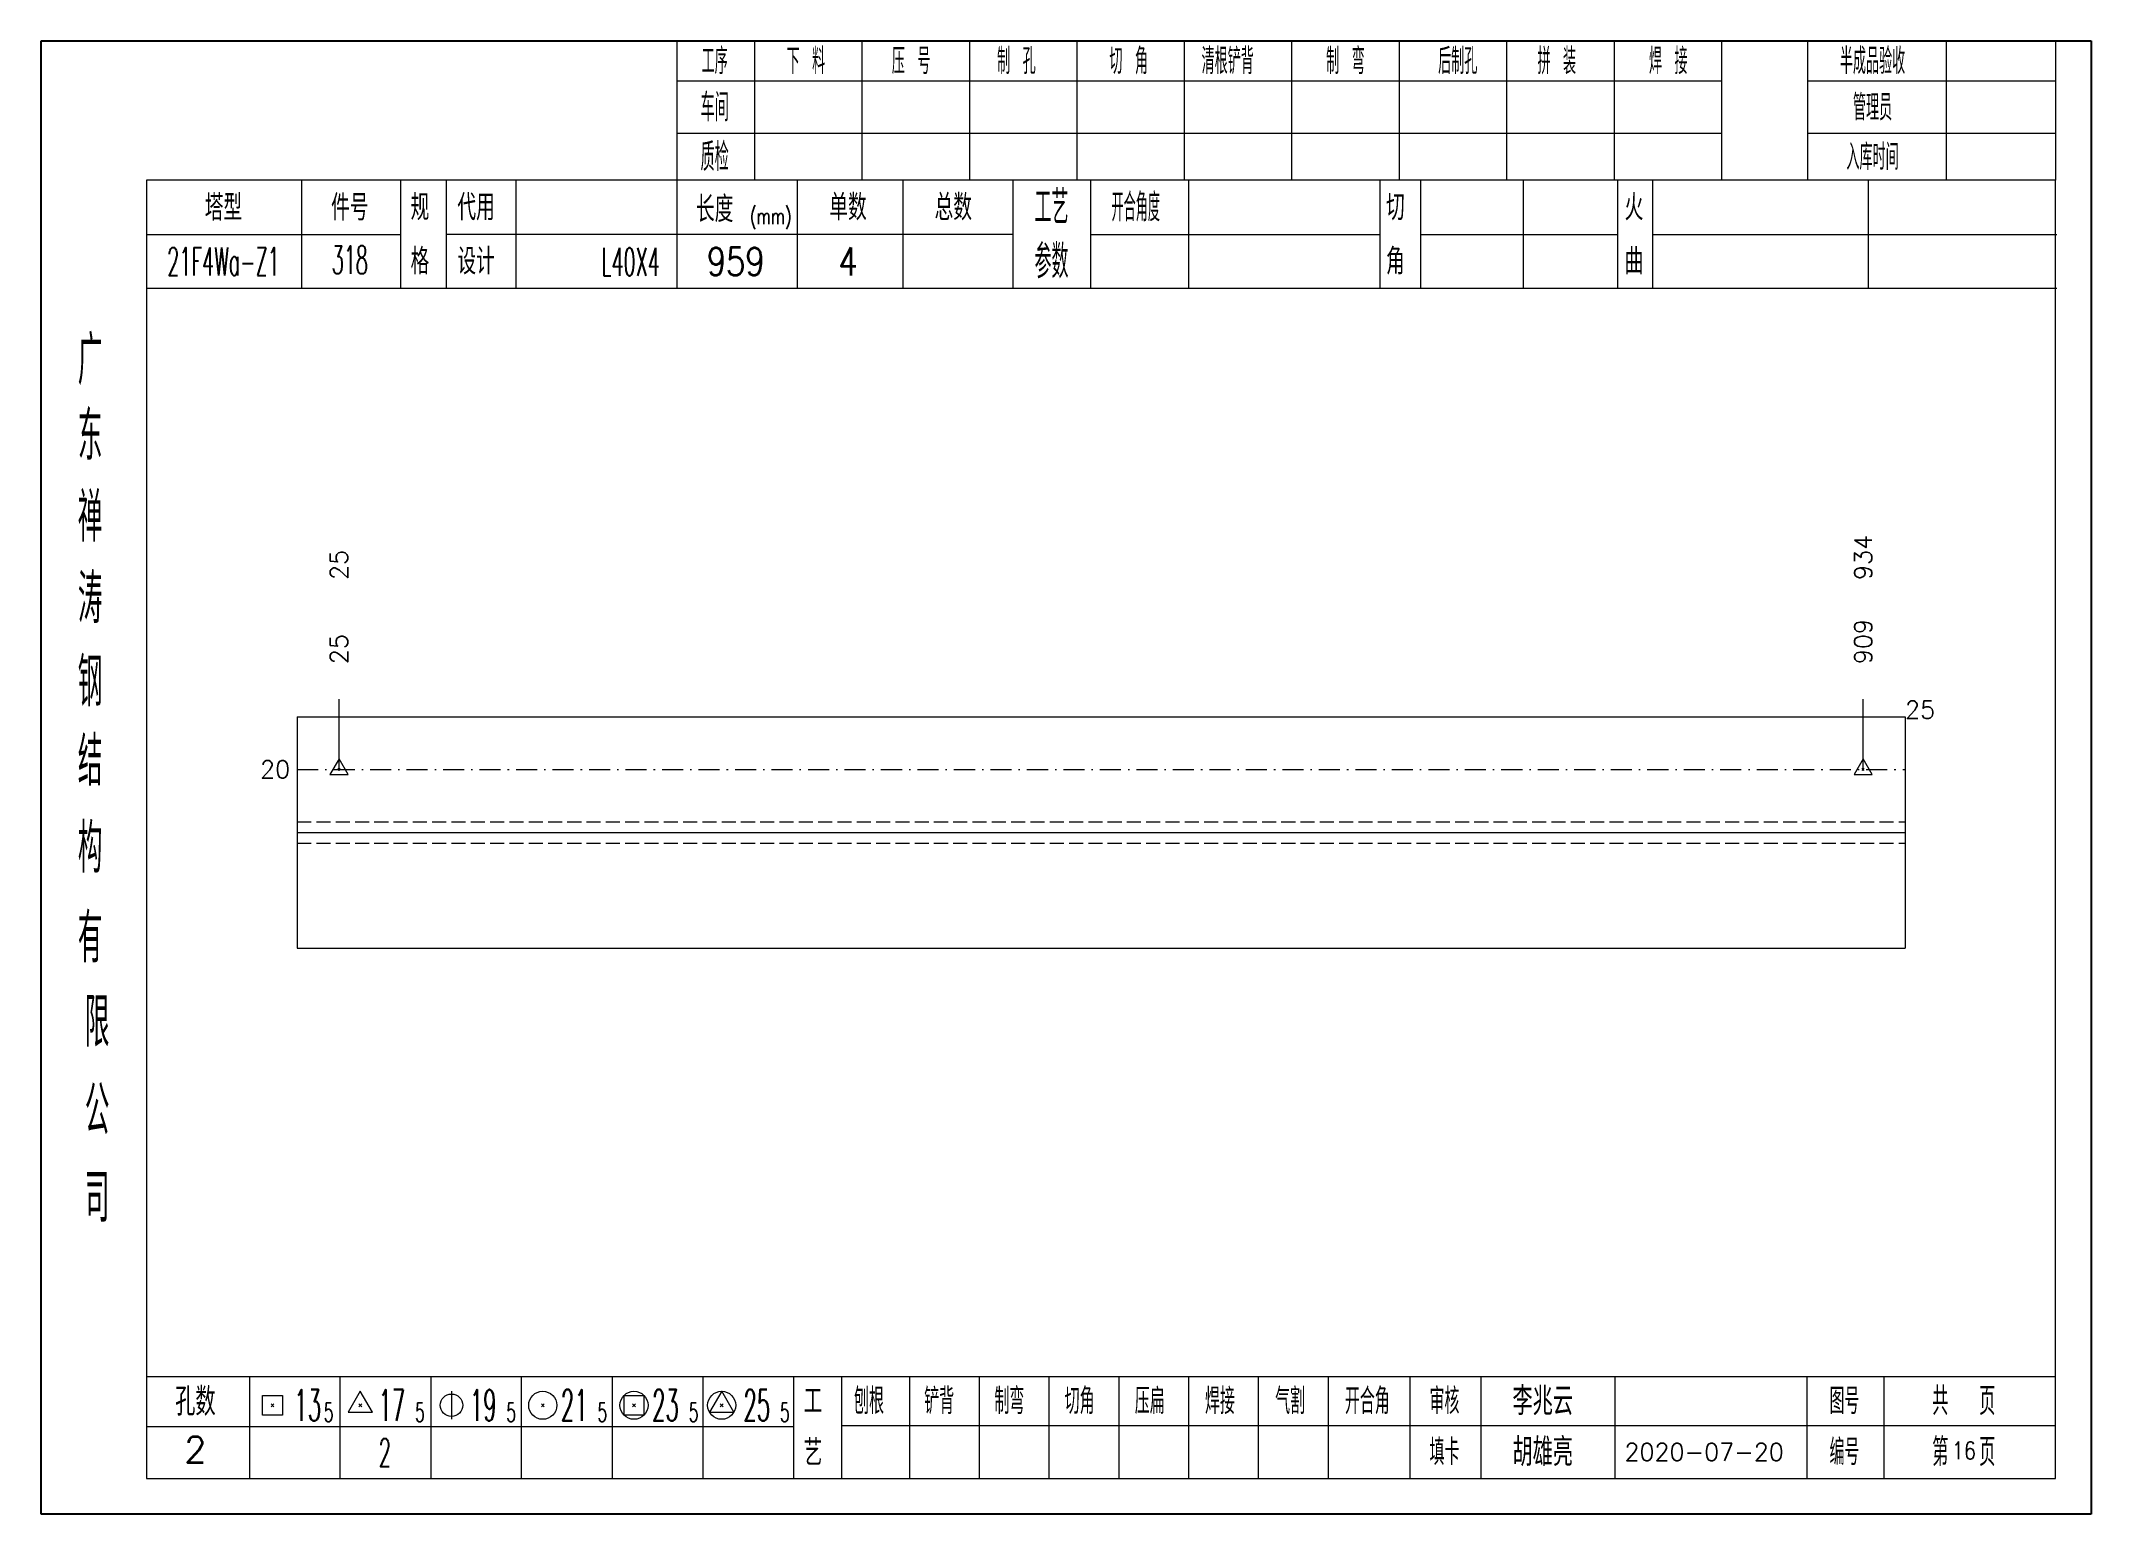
# Model space of a CAD drawing. Extents: x 1310 to 15542, y -76 to 8381.
# Drawn here: x 6198.4 to 6490.5, y 4373.7 to 4583.7 of the extents above; entities that cross this region are included whole.
import ezdxf
from ezdxf.enums import TextEntityAlignment as Align

# ---------------------------------------------------------------- set-up
doc = ezdxf.new("R2010")
doc.units = 0
doc.header["$MEASUREMENT"] = 0
doc.linetypes.add('一点画线', pattern=[5.2, 3, -1, 0.2, -1])
doc.linetypes.add('虚线', pattern=[2.75, 2, -0.75])
doc.layers.get('0').update_dxf_attribs({"linetype": 'CONTINUOUS', "lineweight": 25})
for name, color, linetype, lineweight in [('1', 7, 'CONTINUOUS', 25), ('4', 7, 'CONTINUOUS', 25), ('5', 7, 'CONTINUOUS', 25)]:
    doc.layers.add(name, color=color, linetype=linetype, lineweight=lineweight)
doc.styles.get("Standard").update_dxf_attribs({"font": 'simplex.shx', "width": 0.7, "height": 3, "bigfont": 'gbhzfs.shx'})

msp = doc.modelspace()

# ---------------------------------------------------------------- texts
at = {"color": 7, "linetype": 'Continuous', "lineweight": 13}
for s, p in [('25', (6240.845, 4506.884)), ('934', (6458.029, 4506.884))]:
    msp.add_text(s, height=2.5, rotation=90, dxfattribs=at).set_placement(p, align=Align.MIDDLE_LEFT)
at = {"color": 8, "linetype": 'Continuous', "lineweight": 9}
for s, p in [('25', (6240.845, 4494.884)), ('909', (6458.029, 4494.884))]:
    msp.add_text(s, height=2.5, rotation=90, dxfattribs=at).set_placement(p, align=Align.MIDDLE_LEFT)
at = {"color": 7, "linetype": 'Continuous', "lineweight": 13}
msp.add_text('25', height=2.5, dxfattribs=at).set_placement((6464.002, 4488.384), align=Align.MIDDLE_LEFT)
msp.add_text('20', height=2.5, dxfattribs=at).set_placement((6233.872, 4479.884), align=Align.MIDDLE_RIGHT)
at = {"layer": '4', "color": 1, "linetype": 'Continuous', "lineweight": 25}
for s, height, width, p in [('工序', 3.7, 0.7, (6294.372, 4580.841)), ('下 料', 3.7, 0.7, (6307.372, 4580.841)), ('压 号', 3.7, 0.7, (6322.372, 4580.841)), ('制 孔', 3.7, 0.7, (6337.372, 4580.841)), ('切 角', 3.7, 0.7, (6353.372, 4580.841)), ('清根铲背 ', 3.7, 0.7, (6368.372, 4580.841)), (' 制 弯', 3.7, 0.7, (6383.372, 4580.841)), (' 后制孔', 3.7, 0.7, (6399.372, 4580.841)), ('拼 装', 3.7, 0.7, (6414.372, 4580.841)), (' 焊 接', 3.7, 0.7, (6429.372, 4580.841)), ('半成品验收', 3.7, 0.7, (6459.372, 4580.841)), ('车间', 4, 0.7, (6294.372, 4574.241)), ('管理员', 3.7, 0.7, (6459.372, 4574.241)), ('质检', 4, 0.7, (6294.372, 4567.181)), ('入库时间', 3.7, 0.7, (6459.372, 4567.181)), ('(mm)', 2.24, 0.7, (6302.372, 4558.741)), ('工艺', 4.8, 0.7, (6342.372, 4560.001)), ('开合角度', 4, 0.6, (6354.372, 4560.001)), ('318', 4, 0.5, (6242.372, 4552.511)), ('参数', 4.8, 0.7, (6342.372, 4552.291)), ('21F4Wa-Z1', 4, 0.5, (6224.372, 4552.261)), ('L40X4', 4, 0.5, (6282.372, 4552.241)), ('959', 4, 0.8, (6297.372, 4552.291)), ('4', 4, 0.8, (6313.372, 4552.291)), ('广', 6.96, 0.7, (6205.372, 4538.211)), ('东', 6.96, 0.7, (6205.372, 4527.421)), ('禅', 6.96, 0.7, (6205.372, 4515.831)), ('涛', 6.96, 0.7, (6205.372, 4504.231)), ('钢', 6.96, 0.7, (6205.372, 4492.341)), ('结', 6.96, 0.7, (6205.372, 4481.031)), ('构', 6.96, 0.7, (6205.372, 4468.651)), ('有', 6.96, 0.7, (6205.372, 4455.841)), ('限', 6.96, 0.7, (6206.372, 4443.841)), ('公', 6.96, 0.7, (6206.372, 4431.301)), ('司', 6.96, 0.7, (6206.372, 4418.821)), ('13', 4.47, 0.5, (6236.372, 4389.241)), ('17', 4.47, 0.5, (6248.372, 4389.241)), ('19', 4.47, 0.5, (6261.372, 4389.241)), ('21', 4.47, 0.5, (6274.372, 4389.241)), ('23', 4.47, 0.5, (6287.372, 4389.241)), ('25', 4.47, 0.5, (6300.372, 4389.241)), ('刨根', 3.7, 0.8, (6316.372, 4389.841)), ('铲背', 3.7, 0.8, (6326.372, 4389.841)), ('制弯', 3.7, 0.8, (6336.372, 4389.841)), ('切角', 3.7, 0.8, (6346.372, 4389.841)), ('压扁', 3.7, 0.8, (6356.372, 4389.841)), ('焊接', 3.7, 0.8, (6366.372, 4389.841)), ('气割', 3.7, 0.8, (6376.372, 4389.841)), ('开合角', 3.7, 0.8, (6387.372, 4389.841)), ('审核', 3.7, 0.8, (6398.372, 4389.841)), ('图号', 3.7, 0.8, (6455.372, 4389.841)), ('共  页', 4, 0.8, (6472.372, 4389.841)), ('5', 2.68, 0.6, (6239.372, 4388.241)), ('5', 2.68, 0.6, (6252.372, 4388.241)), ('5', 2.68, 0.6, (6265.372, 4388.241)), ('5', 2.68, 0.6, (6278.372, 4388.241)), ('5', 2.68, 0.6, (6291.372, 4388.241)), ('5', 2.68, 0.6, (6304.372, 4388.241)), ('第  页', 4, 0.8, (6472.372, 4382.571)), ('2', 4, 0.5, (6247.372, 4382.491)), ('填卡', 3.7, 0.8, (6398.372, 4382.571)), ('编号', 3.7, 0.8, (6455.372, 4382.571))]:
    msp.add_text(s, height=height, dxfattribs=dict(at, width=width)).set_placement(p, align=Align.MIDDLE_CENTER)
for s, height, p in [('塔型', 3.7, (6224.372, 4559.971)), ('件号', 3.7, (6242.372, 4559.971)), ('规', 3.7, (6252.372, 4560.001)), ('代用', 3.7, (6260.372, 4560.001)), ('长度', 3.7, (6294.372, 4559.741)), ('单数', 3.7, (6313.372, 4560.001)), ('总数', 3.7, (6328.372, 4560.001)), ('切', 3.7, (6391.372, 4560.001)), ('火', 3.7, (6425.372, 4560.001)), ('格', 3.7, (6252.372, 4552.291)), ('设计', 3.7, (6260.372, 4552.291)), ('角', 3.7, (6391.372, 4552.291)), ('曲', 3.7, (6425.372, 4552.291)), ('孔数', 4, (6220.372, 4389.761)), ('工', 3.7, (6308.372, 4389.841)), ('李兆云', 4, (6412.372, 4389.841)), ('胡雄亮', 4, (6412.372, 4382.571)), ('2', 3.7, (6220.372, 4382.931)), ('艺', 3.7, (6308.372, 4382.491)), ('2020-07-20', 2.5, (6435.372, 4382.571))]:
    msp.add_text(s, height=height, dxfattribs=at).set_placement(p, align=Align.MIDDLE_CENTER)
at = {"layer": '4', "color": 6, "linetype": 'Continuous', "lineweight": 25, "width": 0.8}
msp.add_text('16', height=2.5, dxfattribs=at).set_placement((6472.397, 4382.799), align=Align.MIDDLE_CENTER)

# ---------------------------------------------------------------- blocks, each defined once
blk = doc.blocks.new('孔17.5')
at = {"layer": '5', "color": 7, "linetype": 'Continuous', "lineweight": 13}
for p, q in [((0, 1), (-0.866, -0.5)), ((-0.1, -0.1), (0.1, 0.1)), ((0.1, -0.1), (-0.1, 0.1)), ((0.866, -0.5), (0, 1)), ((-0.866, -0.5), (0.866, -0.5))]:
    blk.add_line(p, q, dxfattribs=at)
blk = doc.blocks.new('CTJGK')
at = {"color": 6, "linetype": 'Continuous'}
for p, q in [((0, 209.97), (292.13, 209.97)), ((0, 0), (0, 209.97)), ((292.13, 209.97), (292.13, 0)), ((292.13, 0), (0, 0))]:
    blk.add_line(p, q, dxfattribs=at)

# ---------------------------------------------------------------- linework, layer by layer
at = {"color": 7, "linetype": 'Continuous', "lineweight": 18}
for p, q in [((6234.872, 4487.384), (6234.872, 4454.384)), ((6234.872, 4487.384), (6464.002, 4487.384)), ((6464.002, 4487.384), (6464.002, 4454.384)), ((6234.872, 4470.884), (6464.002, 4470.884))]:
    msp.add_line(p, q, dxfattribs=at)
at = {"color": 7, "linetype": 'Continuous', "lineweight": 13}
for p, q in [((6240.845, 4479.884), (6240.845, 4489.884)), ((6458.029, 4479.884), (6458.029, 4489.884))]:
    msp.add_line(p, q, dxfattribs=at)
at = {"color": 3, "linetype": '一点画线', "lineweight": 13}
msp.add_line((6234.872, 4479.884), (6464.002, 4479.884), dxfattribs=at)
at = {"color": 1, "linetype": '虚线', "lineweight": 18}
for p, q in [((6234.872, 4472.384), (6464.002, 4472.384)), ((6234.872, 4469.384), (6464.002, 4469.384))]:
    msp.add_line(p, q, dxfattribs=at)
at = {"layer": '1', "color": 7, "linetype": 'Continuous', "lineweight": 18}
msp.add_line((6234.872, 4454.384), (6464.002, 4454.384), dxfattribs=at)
at = {"layer": '4', "color": 1, "linetype": 'Continuous', "lineweight": 18}
for p, q in [((6198.372, 4583.711), (6198.372, 4373.741)), ((6490.502, 4583.711), (6198.372, 4583.711)), ((6289.002, 4583.711), (6289.002, 4563.871)), ((6300.032, 4583.711), (6300.032, 4563.851)), ((6315.342, 4583.711), (6315.342, 4563.851)), ((6330.662, 4583.711), (6330.662, 4563.851)), ((6345.972, 4583.711), (6345.972, 4563.851)), ((6361.282, 4583.711), (6361.282, 4563.851)), ((6376.592, 4583.711), (6376.592, 4563.851)), ((6391.912, 4583.711), (6391.912, 4563.851)), ((6407.222, 4583.711), (6407.222, 4563.851)), ((6422.532, 4583.711), (6422.532, 4563.851)), ((6437.842, 4583.711), (6437.842, 4563.871)), ((6437.842, 4583.711), (6437.842, 4563.851)), ((6450.122, 4583.711), (6450.122, 4563.851)), ((6469.872, 4583.711), (6469.872, 4563.851)), ((6485.452, 4583.711), (6485.452, 4563.851)), ((6490.502, 4553.911), (6490.502, 4583.711)), ((6437.842, 4577.981), (6289.002, 4577.981)), ((6485.452, 4577.981), (6450.122, 4577.981)), ((6437.842, 4570.501), (6289.002, 4570.501)), ((6485.452, 4570.501), (6450.122, 4570.501)), ((6213.382, 4563.851), (6213.382, 4378.791)), ((6485.452, 4563.851), (6213.382, 4563.851)), ((6235.502, 4563.861), (6235.502, 4548.441)), ((6249.652, 4548.441), (6249.652, 4563.851)), ((6256.152, 4548.441), (6256.152, 4563.851)), ((6266.022, 4563.851), (6266.022, 4548.441)), ((6289.002, 4563.871), (6289.002, 4548.441)), ((6306.122, 4563.851), (6306.122, 4548.441)), ((6321.172, 4563.851), (6321.172, 4548.441)), ((6336.872, 4563.851), (6336.872, 4548.441)), ((6347.932, 4563.851), (6347.932, 4548.441)), ((6361.882, 4563.851), (6361.882, 4548.441)), ((6389.182, 4563.851), (6389.182, 4548.441)), ((6394.942, 4563.851), (6394.942, 4548.441)), ((6409.562, 4563.851), (6409.562, 4548.441)), ((6423.022, 4563.851), (6423.022, 4548.441)), ((6428.012, 4563.851), (6428.012, 4548.441)), ((6458.752, 4563.851), (6458.752, 4548.441)), ((6485.452, 4378.791), (6485.452, 4563.851)), ((6249.652, 4556.091), (6213.382, 4556.091)), ((6336.872, 4556.141), (6256.152, 4556.141)), ((6347.932, 4556.141), (6389.182, 4556.141)), ((6394.942, 4556.141), (6423.022, 4556.141)), ((6428.012, 4556.141), (6485.632, 4556.141)), ((6490.502, 4373.741), (6490.502, 4553.911)), ((6485.632, 4548.441), (6213.382, 4548.441)), ((6213.382, 4393.321), (6485.452, 4393.321)), ((6228.072, 4393.321), (6228.072, 4378.791)), ((6241.002, 4378.791), (6241.002, 4393.321)), ((6253.932, 4393.321), (6253.932, 4378.791)), ((6266.852, 4378.791), (6266.852, 4393.321)), ((6279.782, 4393.321), (6279.782, 4378.791)), ((6292.712, 4378.791), (6292.712, 4393.321)), ((6305.632, 4378.791), (6305.632, 4393.321)), ((6312.502, 4378.791), (6312.502, 4393.321)), ((6322.162, 4378.791), (6322.162, 4393.321)), ((6332.102, 4378.791), (6332.102, 4393.321)), ((6342.042, 4378.791), (6342.042, 4393.321)), ((6351.992, 4378.791), (6351.992, 4393.321)), ((6361.932, 4378.791), (6361.932, 4393.321)), ((6371.872, 4378.791), (6371.872, 4393.321)), ((6381.822, 4378.791), (6381.822, 4393.321)), ((6393.462, 4378.791), (6393.462, 4393.321)), ((6403.612, 4378.791), (6403.612, 4393.321)), ((6422.672, 4378.791), (6422.672, 4393.321)), ((6450.052, 4378.791), (6450.052, 4393.321)), ((6461.012, 4378.791), (6461.012, 4393.321)), ((6305.632, 4386.191), (6213.382, 4386.191)), ((6312.462, 4386.351), (6485.452, 4386.351)), ((6213.382, 4378.791), (6485.452, 4378.791)), ((6198.372, 4373.741), (6490.502, 4373.741))]:
    msp.add_line(p, q, dxfattribs=at)
at = {"layer": '4', "color": 7, "linetype": 'Continuous', "lineweight": 13}
for p, q in [((6243.872, 4391.241), (6242.14, 4388.241)), ((6245.604, 4388.241), (6243.872, 4391.241)), ((6256.872, 4391.241), (6256.872, 4387.241)), ((6295.372, 4391.241), (6293.64, 4388.241)), ((6297.104, 4388.241), (6295.372, 4391.241)), ((6229.958, 4387.827), (6229.958, 4390.655)), ((6229.958, 4390.655), (6232.786, 4390.655)), ((6232.786, 4387.827), (6229.958, 4387.827)), ((6231.172, 4389.041), (6231.572, 4389.441)), ((6231.572, 4389.041), (6231.172, 4389.441)), ((6232.786, 4390.655), (6232.786, 4387.827)), ((6242.14, 4388.241), (6245.604, 4388.241)), ((6243.672, 4389.041), (6244.072, 4389.441)), ((6244.072, 4389.041), (6243.672, 4389.441)), ((6269.672, 4389.041), (6270.072, 4389.441)), ((6270.072, 4389.041), (6269.672, 4389.441)), ((6281.458, 4387.827), (6281.458, 4390.655)), ((6281.458, 4390.655), (6284.286, 4390.655)), ((6284.286, 4387.827), (6281.458, 4387.827)), ((6282.672, 4389.041), (6283.072, 4389.441)), ((6283.072, 4389.041), (6282.672, 4389.441)), ((6284.286, 4390.655), (6284.286, 4387.827)), ((6293.64, 4388.241), (6297.104, 4388.241)), ((6295.172, 4389.041), (6295.572, 4389.441)), ((6295.572, 4389.041), (6295.172, 4389.441))]:
    msp.add_line(p, q, dxfattribs=at)
for centre, radius in [((6256.872, 4389.241), 1.6), ((6269.872, 4389.241), 2), ((6282.872, 4389.241), 2), ((6295.372, 4389.241), 2)]:
    msp.add_circle(centre, radius, dxfattribs=at)

# ---------------------------------------------------------------- block references
at = {"color": 0, "linetype": 'Continuous'}
msp.add_blockref('CTJGK', (6198.372, 4373.741), dxfattribs=at)
at = {"color": 8, "linetype": 'Continuous', "lineweight": 9, "xscale": 1.5, "yscale": 1.5, "zscale": 1.5}
for p in [(6240.845, 4479.884), (6458.029, 4479.884)]:
    msp.add_blockref('孔17.5', p, dxfattribs=at)

msp.set_redraw_order([(e.dxf.handle, doc.entitydb.next_handle()) for e in msp.query("TEXT MTEXT ATTDEF DIMENSION ARC_DIMENSION")])  # texts and dimensions are drawn at this point

doc.saveas('drawing.dxf')
